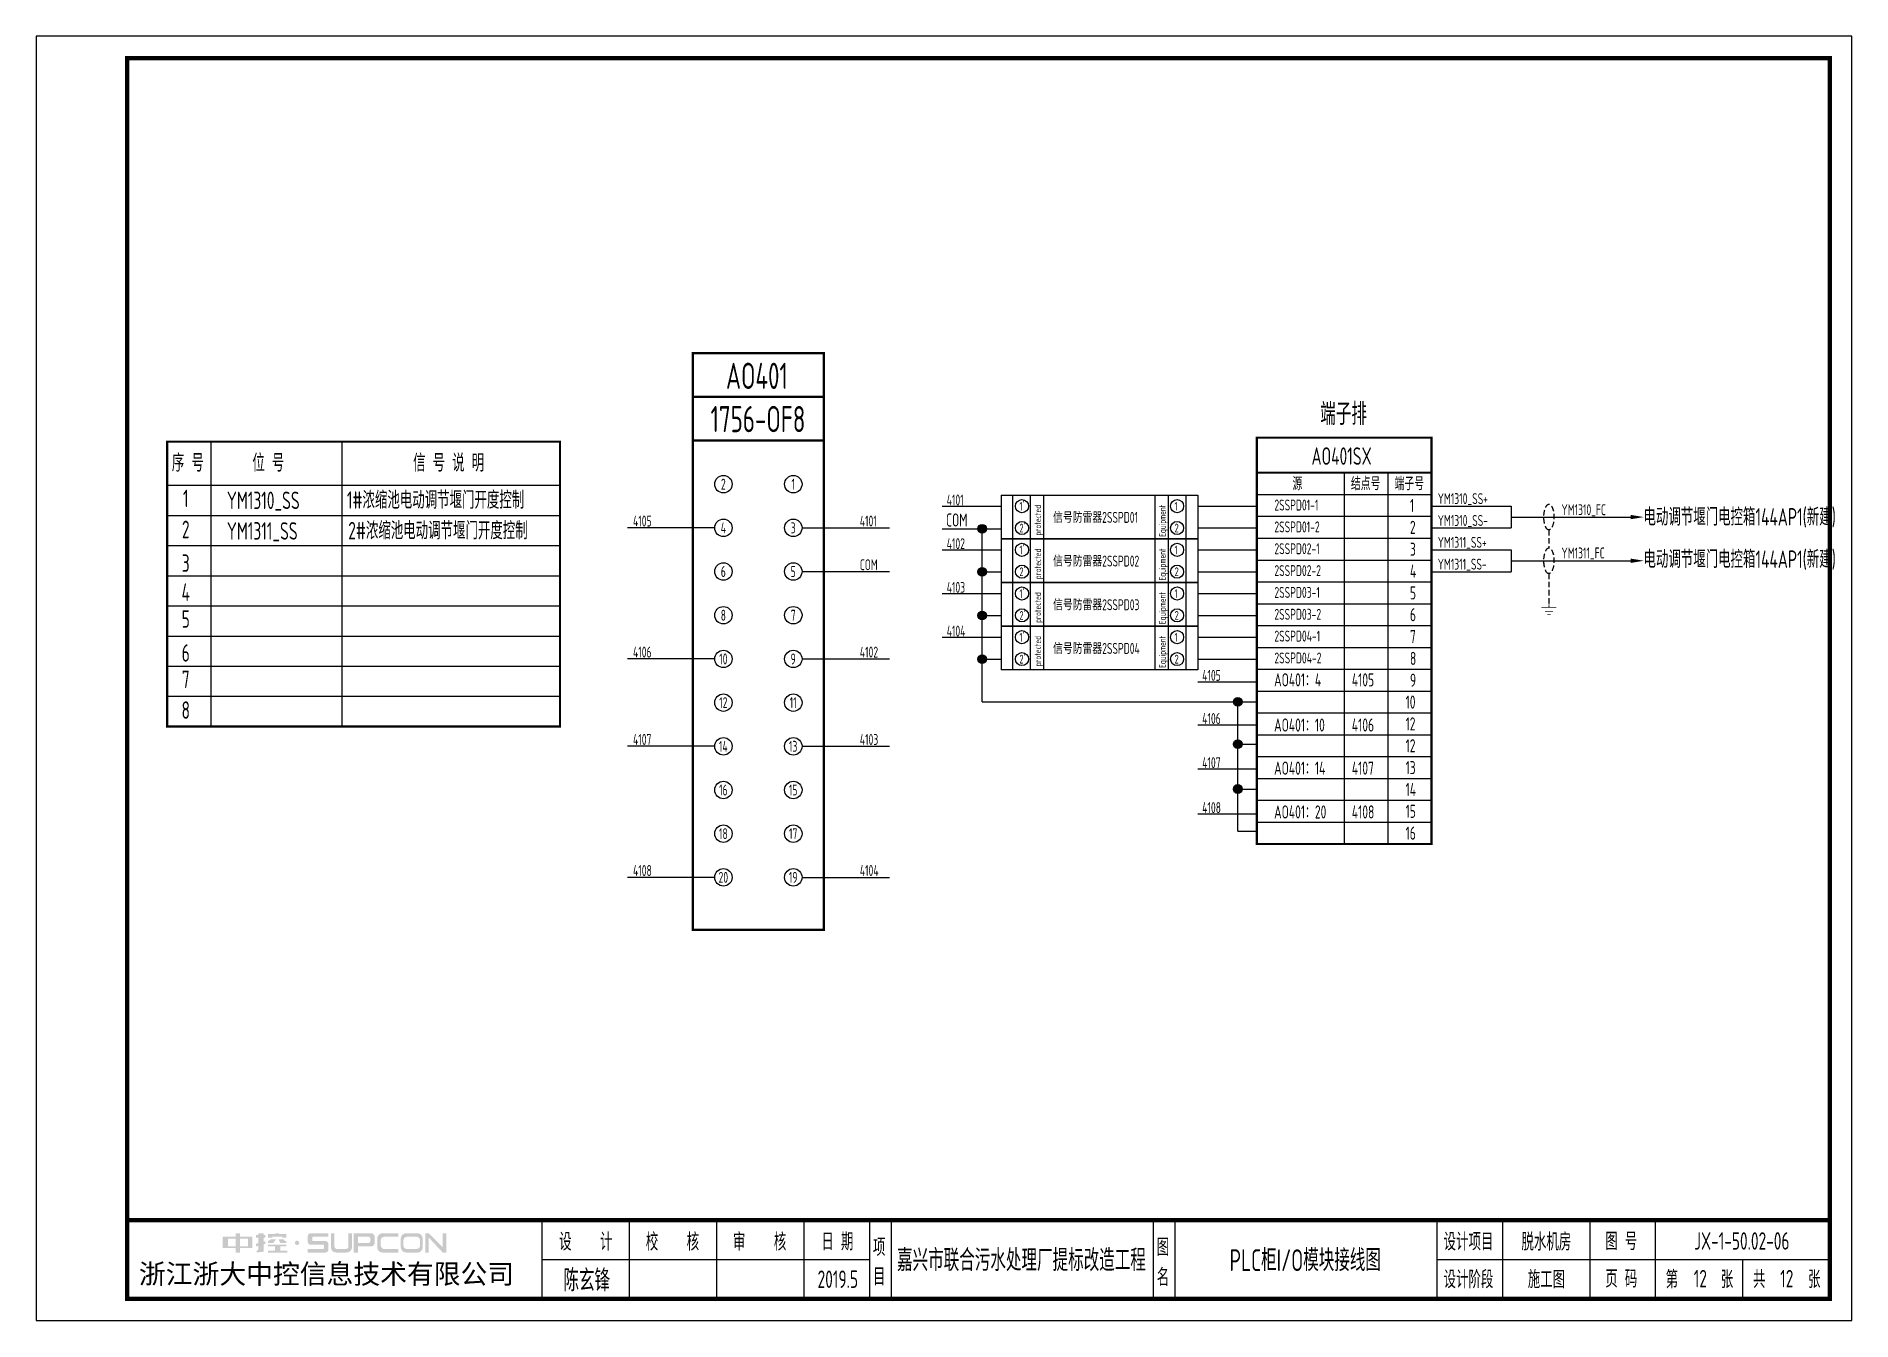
# Model space of a CAD drawing. Header units: millimetres. Extents: x 30557 to 235556, y -116603 to -73383.
# Drawn here: x 85978 to 90136, y -89821 to -86881 of the extents above; entities that cross this region are included whole.
import ezdxf
from ezdxf.enums import TextEntityAlignment as Align

# ---------------------------------------------------------------- set-up
doc = ezdxf.new("R2010")
doc.units = ezdxf.units.MM
doc.linetypes.add('DASHED2', pattern=[0.375, 0.25, -0.125])
doc.layers.add('1', color=3, linetype='Continuous')
doc.layers.add('符号层', color=3, linetype='Continuous')
doc.layers.add('_Drawing', color=7, linetype='Continuous', lineweight=25)
doc.styles.add('supcon', font='sceie.shx', dxfattribs={"width": 0.75, "height": 40, "bigfont": 'sceic.shx'})
doc.styles.add('Title', font='', dxfattribs={"height": 45})
doc.styles.get('Title').set_extended_font_data('SimHei')

msp = doc.modelspace()

# ---------------------------------------------------------------- texts
at = {"color": 3, "style": 'supcon', "width": 0.75}
for s, height, p in [('AO401', 60, (87628, -87658.1)), ('脱水机房', 40, (89436.2, -89638.4)), ('陈玄锋', 50, (87238.3, -89726)), ('2019.5', 40, (87813.3, -89726)), ('12', 40, (89788.8, -89724.6)), ('12', 40, (89986.8, -89724.6))]:
    msp.add_text(s, height=height, dxfattribs=at).set_placement(p, align=Align.MIDDLE)
at = {"color": 7, "style": 'supcon', "width": 0.75}
msp.add_text('1756-OF8', height=60, dxfattribs=at).set_placement((87630.4, -87757), align=Align.MIDDLE)
at = {"style": 'supcon', "width": 0.75}
for s, p in [('序 号', (86324.6, -87877.3)), ('位 号', (86508.9, -87877.3)), ('信 号 说 明', (86921.9, -87877.3)), ('1', (86319.8, -87958.8)), ('2', (86319.8, -88029.7)), ('3', (86319.8, -88106.8)), ('4', (86319.8, -88173.3)), ('5', (86319.8, -88234.8)), ('6', (86319.8, -88312.3)), ('7', (86319.8, -88372.8)), ('8', (86319.8, -88443.2))]:
    msp.add_text(s, height=40, dxfattribs=at).set_placement(p, align=Align.CENTER)
for s, p in [('2', (87551.1, -87906.1)), ('1', (87711.1, -87906.1)), ('4', (87551.1, -88006.1)), ('3', (87711.1, -88006.1)), ('6', (87551.1, -88106.1)), ('5', (87711.1, -88106.1)), ('8', (87551.1, -88206.1)), ('7', (87711.1, -88206.1)), ('10', (87551.1, -88306.1)), ('9', (87711.1, -88306.1)), ('12', (87551.1, -88406.1)), ('11', (87711.1, -88406.1)), ('14', (87551.1, -88506.1)), ('13', (87711.1, -88506.1)), ('16', (87551.1, -88606.1)), ('15', (87711.1, -88606.1)), ('18', (87551.1, -88706.1)), ('17', (87711.1, -88706.1)), ('20', (87551.1, -88806.1)), ('19', (87711.1, -88806.1))]:
    msp.add_text(s, height=25, dxfattribs=at).set_placement(p, align=Align.MIDDLE)
at = {"color": 7, "style": 'supcon', "width": 0.75}
for s, p in [('源', (88854.7, -87919.9)), ('结点号', (88988.5, -87919.9)), ('端子号', (89088.6, -87919.9)), ('1', (89123.7, -87969.9)), ('2', (89123.7, -88019.9)), ('3', (89123.7, -88069.9)), ('4', (89123.7, -88119.9)), ('5', (89123.7, -88169.9)), ('6', (89123.7, -88219.9)), ('7', (89123.7, -88269.9)), ('8', (89123.7, -88319.9)), ('9', (89123.7, -88369.9)), ('10', (89113.7, -88419.9)), ('12', (89113.7, -88469.9)), ('12', (89113.7, -88519.9)), ('13', (89113.7, -88569.9)), ('14', (89113.7, -88619.9)), ('15', (89113.7, -88669.9)), ('16', (89113.7, -88719.9))]:
    msp.add_text(s, height=30, dxfattribs=at).set_placement(p)
at = {"linetype": 'Continuous', "style": 'supcon', "width": 0.75}
for s, height, p in [('YM1310_SS', 40, (86414, -87963.1)), ('1#浓缩池电动调节堰门开度控制', 40, (86688.8, -87962.4)), ('YM1310_SS+', 25, (89187.3, -87951.7)), ('YM1310_SS-', 25, (89187.3, -88001.7)), ('YM1310_FC', 25, (89470.8, -87977.1)), ('电动调节堰门电控箱144AP1(新建)', 40, (89658.6, -88001)), ('YM1311_SS', 40, (86414, -88033.1)), ('2#浓缩池电动调节堰门开度控制', 40, (86692, -88032.4)), ('YM1311_SS+', 25, (89187.3, -88051.7)), ('YM1311_FC', 25, (89470.8, -88076.1)), ('电动调节堰门电控箱144AP1(新建)', 40, (89658.6, -88097.9)), ('YM1311_SS-', 25, (89187.3, -88101.7))]:
    msp.add_text(s, height=height, dxfattribs=at).set_placement(p)
at = {"color": 3, "style": 'supcon', "width": 0.75}
for s, p in [('AO401：4', (88812.6, -88369)), ('AO401：10', (88812.6, -88472.4)), ('AO401：14', (88812.6, -88571.1)), ('AO401：20', (88812.6, -88671.4))]:
    msp.add_text(s, height=30, dxfattribs=at).set_placement(p)
at = {"layer": '1', "color": 3, "style": 'supcon', "width": 0.75}
for s, height, p in [('4105', 25, (87344.2, -88003)), ('4101', 25, (87863.7, -88003)), ('COM', 30, (88061.2, -88003.1)), ('COM', 25, (87863.7, -88103)), ('4106', 25, (87344.2, -88303)), ('4102', 25, (87863.7, -88303)), ('4105', 30, (88990.6, -88369)), ('4107', 25, (87344.2, -88503)), ('4103', 25, (87863.7, -88503)), ('4106', 30, (88990.6, -88472.4)), ('4107', 30, (88990.6, -88571.1)), ('4108', 30, (88990.6, -88671.4)), ('4108', 25, (87344.2, -88803)), ('4104', 25, (87863.7, -88803))]:
    msp.add_text(s, height=height, dxfattribs=at).set_placement(p)
at = {"layer": '_Drawing', "color": 3, "style": 'supcon', "width": 0.75}
msp.add_text('AO401SX', height=40, dxfattribs=at).set_placement((88967.2, -87861.8), align=Align.CENTER)
for s, p in [('4101', (88062.7, -87954.8)), ('2SSPD01-1', (88813.2, -87966.4)), ('信号防雷器2SSPD01', (88306.3, -87994.6)), ('2SSPD01-2', (88813.2, -88016.4)), ('4102', (88062.7, -88054.8)), ('2SSPD02-1', (88813.2, -88066.4)), ('信号防雷器2SSPD02', (88306.3, -88094.6)), ('2SSPD02-2', (88813.2, -88116.4)), ('4103', (88062.7, -88154.8)), ('2SSPD03-1', (88813.2, -88166.4)), ('信号防雷器2SSPD03', (88306.3, -88194.6)), ('4104', (88062.7, -88254.8)), ('2SSPD03-2', (88813.2, -88216.4)), ('信号防雷器2SSPD04', (88306.3, -88294.6)), ('2SSPD04-1', (88813.2, -88266.4)), ('2SSPD04-2', (88813.2, -88316.4)), ('4105', (88647.9, -88356.3)), ('4106', (88647.9, -88455)), ('4107', (88647.9, -88556.1)), ('4108', (88647.9, -88659))]:
    msp.add_text(s, height=25, dxfattribs=at).set_placement(p)
for s, height, p in [('JX-1-50.02-06', 40, (89884, -89638.4)), ('嘉兴市联合污水处理厂提标改造工程', 50, (88233.9, -89679.9)), ('PLC柜I/O模块接线图', 50, (88883.9, -89679.9))]:
    msp.add_text(s, height=height, dxfattribs=at).set_placement(p, align=Align.MIDDLE)
at = {"layer": '符号层', "color": 4, "style": 'supcon', "width": 0.75}
msp.add_text('端子排', height=50, dxfattribs=at).set_placement((88918.3, -87770.4))

# ---------------------------------------------------------------- blocks, each defined once
blk = doc.blocks.new('中控·SUPCON')
at = {"linetype": 'Continuous'}
h = blk.add_hatch(color=2, dxfattribs=at)
h.dxf.hatch_style = 1
h.paths.add_polyline_path([(34, 33), (20, 33), (20, 37), (15, 37), (15, 36), (15, 33), (0, 33), (0, 20), (13, 20), (15, 20), (15, 15), (20, 15), (20, 20), (22, 20), (34, 20)])
h.paths.add_polyline_path([(20, 30), (20, 31), (29, 31), (29, 22), (20, 22)], flags=16)
h.paths.add_polyline_path([(15, 30), (15, 22), (6, 22), (6, 31), (15, 31)], flags=16)
h.paths.add_polyline_path([(47, 32), (49, 32), (49, 35), (47, 35), (47, 37), (41, 37), (41, 35), (38, 35), (38, 32), (41, 32), (41, 25.8), (38, 25), (38, 22), (41, 22.8), (41, 18.3), (39, 17), (39, 15), (47, 16), (47, 24.5), (49, 25), (49, 28), (47, 27.5)])
h.paths.add_polyline_path([(61, 30), (55, 30), (52, 28), (52, 26), (58, 26)])
h.paths.add_polyline_path([(73, 28), (71, 28), (70, 30), (64, 30), (66, 26), (73, 26)])
h.paths.add_polyline_path([(73, 36), (64.6, 36), (64.6, 37), (60.4, 37), (60.4, 36), (52, 36), (52, 32), (56.8, 32), (56.8, 33.1), (68.2, 33.1), (68.2, 32), (73, 32)])
h.paths.add_polyline_path([(66, 22), (73, 22), (73, 24), (52, 24), (52, 22), (60, 22), (60, 17), (52, 17), (52, 15), (74, 15), (74, 17), (66, 17)])
h.paths.add_polyline_path([(82.7, 26.1, 1), (87.6, 26.1, 1)])
h.paths.add_polyline_path([(118, 28), (103.5, 28, -0.414214), (102.5, 29), (102.5, 32, -0.414214), (103.5, 33), (121, 33), (121, 37), (100.5, 37, 0.414214), (97.5, 34), (97.5, 27, 0.414214), (100.5, 24), (115, 24, -0.414214), (116, 23), (116, 20, -0.414214), (115, 19), (97.5, 19), (97.5, 15), (118, 15, 0.414214), (121, 18), (121, 25, 0.414214)])
h.paths.add_polyline_path([(128, 37), (124, 37), (124, 36), (124, 21, 0.414214), (130, 15), (142, 15, 0.414214), (148, 21), (148, 37), (144, 37), (144, 22, -0.414214), (141, 19), (131, 19, -0.414214), (128, 22)])
h.paths.add_polyline_path([(174, 26), (174, 33, 0.414214), (170, 37), (150, 37), (150, 36), (150, 15), (155, 15), (155, 22), (170, 22, 0.414214)])
h.paths.add_polyline_path([(167, 26), (155, 26), (155, 33), (167, 33, -0.414214), (169, 31), (169, 28, -0.414214)], flags=16)
h.paths.add_polyline_path([(201, 19), (185, 19, -0.414214), (181, 23), (181, 29, -0.414214), (185, 33), (201, 33), (201, 37), (183, 37, 0.414214), (177, 31), (177, 21, 0.414214), (183, 15), (201, 15)])
h.paths.add_polyline_path([(229, 21), (229, 31, 0.414214), (223, 37), (210, 37, 0.414214), (204, 31), (204, 21, 0.414214), (210, 15), (223, 15, 0.414214)])
h.paths.add_polyline_path([(207, 23), (207, 29, -0.414214), (211, 33), (222, 33, -0.414214), (226, 29), (226, 23, -0.414214), (222, 19), (211, 19, -0.414214)], flags=16)
h.paths.add_polyline_path([(236, 32.1), (252, 15), (256, 15), (256, 37), (252, 37), (252, 21), (236, 37), (232, 37), (232, 36), (232, 15), (236, 15)])
h = blk.add_hatch(color=2, dxfattribs=at)
h.dxf.hatch_style = 1
h.paths.add_polyline_path([(34, 33), (20, 33), (20, 37), (15, 37), (15, 36), (15, 33), (0, 33), (0, 20), (13, 20), (15, 20), (15, 15), (20, 15), (20, 20), (22, 20), (34, 20)])
h.paths.add_polyline_path([(20, 30), (20, 31), (29, 31), (29, 22), (20, 22)], flags=16)
h.paths.add_polyline_path([(15, 30), (15, 22), (6, 22), (6, 31), (15, 31)], flags=16)
h.paths.add_polyline_path([(47, 32), (49, 32), (49, 35), (47, 35), (47, 37), (41, 37), (41, 35), (38, 35), (38, 32), (41, 32), (41, 25.8), (38, 25), (38, 22), (41, 22.8), (41, 18.3), (39, 17), (39, 15), (47, 16), (47, 24.5), (49, 25), (49, 28), (47, 27.5)])
h.paths.add_polyline_path([(61, 30), (55, 30), (52, 28), (52, 26), (58, 26)])
h.paths.add_polyline_path([(73, 28), (71, 28), (70, 30), (64, 30), (66, 26), (73, 26)])
h.paths.add_polyline_path([(73, 36), (64.6, 36), (64.6, 37), (60.4, 37), (60.4, 36), (52, 36), (52, 32), (56.8, 32), (56.8, 33.1), (68.2, 33.1), (68.2, 32), (73, 32)])
h.paths.add_polyline_path([(66, 22), (73, 22), (73, 24), (52, 24), (52, 22), (60, 22), (60, 17), (52, 17), (52, 15), (74, 15), (74, 17), (66, 17)])
h.paths.add_polyline_path([(82.7, 26.1, 1), (87.6, 26.1, 1)])
h.paths.add_polyline_path([(118, 28), (103.5, 28, -0.414214), (102.5, 29), (102.5, 32, -0.414214), (103.5, 33), (121, 33), (121, 37), (100.5, 37, 0.414214), (97.5, 34), (97.5, 27, 0.414214), (100.5, 24), (115, 24, -0.414214), (116, 23), (116, 20, -0.414214), (115, 19), (97.5, 19), (97.5, 15), (118, 15, 0.414214), (121, 18), (121, 25, 0.414214)])
h.paths.add_polyline_path([(128, 37), (124, 37), (124, 36), (124, 21, 0.414214), (130, 15), (142, 15, 0.414214), (148, 21), (148, 37), (144, 37), (144, 22, -0.414214), (141, 19), (131, 19, -0.414214), (128, 22)])
h.paths.add_polyline_path([(174, 26), (174, 33, 0.414214), (170, 37), (150, 37), (150, 36), (150, 15), (155, 15), (155, 22), (170, 22, 0.414214)])
h.paths.add_polyline_path([(167, 26), (155, 26), (155, 33), (167, 33, -0.414214), (169, 31), (169, 28, -0.414214)], flags=16)
h.paths.add_polyline_path([(201, 19), (185, 19, -0.414214), (181, 23), (181, 29, -0.414214), (185, 33), (201, 33), (201, 37), (183, 37, 0.414214), (177, 31), (177, 21, 0.414214), (183, 15), (201, 15)])
h.paths.add_polyline_path([(229, 21), (229, 31, 0.414214), (223, 37), (210, 37, 0.414214), (204, 31), (204, 21, 0.414214), (210, 15), (223, 15, 0.414214)])
h.paths.add_polyline_path([(207, 23), (207, 29, -0.414214), (211, 33), (222, 33, -0.414214), (226, 29), (226, 23, -0.414214), (222, 19), (211, 19, -0.414214)], flags=16)
h.paths.add_polyline_path([(236, 32.1), (252, 15), (256, 15), (256, 37), (252, 37), (252, 21), (236, 37), (232, 37), (232, 36), (232, 15), (236, 15)])
h = blk.add_hatch(color=2, dxfattribs=at)
h.dxf.hatch_style = 1
h.paths.add_polyline_path([(34, 33), (20, 33), (20, 37), (15, 37), (15, 36), (15, 33), (0, 33), (0, 20), (13, 20), (15, 20), (15, 15), (20, 15), (20, 20), (22, 20), (34, 20)])
h.paths.add_polyline_path([(20, 30), (20, 31), (29, 31), (29, 22), (20, 22)], flags=16)
h.paths.add_polyline_path([(15, 30), (15, 22), (6, 22), (6, 31), (15, 31)], flags=16)
h.paths.add_polyline_path([(47, 32), (49, 32), (49, 35), (47, 35), (47, 37), (41, 37), (41, 35), (38, 35), (38, 32), (41, 32), (41, 25.8), (38, 25), (38, 22), (41, 22.8), (41, 18.3), (39, 17), (39, 15), (47, 16), (47, 24.5), (49, 25), (49, 28), (47, 27.5)])
h.paths.add_polyline_path([(61, 30), (55, 30), (52, 28), (52, 26), (58, 26)])
h.paths.add_polyline_path([(73, 28), (71, 28), (70, 30), (64, 30), (66, 26), (73, 26)])
h.paths.add_polyline_path([(73, 36), (64.6, 36), (64.6, 37), (60.4, 37), (60.4, 36), (52, 36), (52, 32), (56.8, 32), (56.8, 33.1), (68.2, 33.1), (68.2, 32), (73, 32)])
h.paths.add_polyline_path([(66, 22), (73, 22), (73, 24), (52, 24), (52, 22), (60, 22), (60, 17), (52, 17), (52, 15), (74, 15), (74, 17), (66, 17)])
h.paths.add_polyline_path([(82.7, 26.1, 1), (87.6, 26.1, 1)])
h.paths.add_polyline_path([(118, 28), (103.5, 28, -0.414214), (102.5, 29), (102.5, 32, -0.414214), (103.5, 33), (121, 33), (121, 37), (100.5, 37, 0.414214), (97.5, 34), (97.5, 27, 0.414214), (100.5, 24), (115, 24, -0.414214), (116, 23), (116, 20, -0.414214), (115, 19), (97.5, 19), (97.5, 15), (118, 15, 0.414214), (121, 18), (121, 25, 0.414214)])
h.paths.add_polyline_path([(128, 37), (124, 37), (124, 36), (124, 21, 0.414214), (130, 15), (142, 15, 0.414214), (148, 21), (148, 37), (144, 37), (144, 22, -0.414214), (141, 19), (131, 19, -0.414214), (128, 22)])
h.paths.add_polyline_path([(174, 26), (174, 33, 0.414214), (170, 37), (150, 37), (150, 36), (150, 15), (155, 15), (155, 22), (170, 22, 0.414214)])
h.paths.add_polyline_path([(167, 26), (155, 26), (155, 33), (167, 33, -0.414214), (169, 31), (169, 28, -0.414214)], flags=16)
h.paths.add_polyline_path([(201, 19), (185, 19, -0.414214), (181, 23), (181, 29, -0.414214), (185, 33), (201, 33), (201, 37), (183, 37, 0.414214), (177, 31), (177, 21, 0.414214), (183, 15), (201, 15)])
h.paths.add_polyline_path([(229, 21), (229, 31, 0.414214), (223, 37), (210, 37, 0.414214), (204, 31), (204, 21, 0.414214), (210, 15), (223, 15, 0.414214)])
h.paths.add_polyline_path([(207, 23), (207, 29, -0.414214), (211, 33), (222, 33, -0.414214), (226, 29), (226, 23, -0.414214), (222, 19), (211, 19, -0.414214)], flags=16)
h.paths.add_polyline_path([(236, 32.1), (252, 15), (256, 15), (256, 37), (252, 37), (252, 21), (236, 37), (232, 37), (232, 36), (232, 15), (236, 15)])
h = blk.add_hatch(color=2, dxfattribs=at)
h.dxf.hatch_style = 1
h.paths.add_polyline_path([(34, 33), (20, 33), (20, 37), (15, 37), (15, 36), (15, 33), (0, 33), (0, 20), (13, 20), (15, 20), (15, 15), (20, 15), (20, 20), (22, 20), (34, 20)])
h.paths.add_polyline_path([(20, 30), (20, 31), (29, 31), (29, 22), (20, 22)], flags=16)
h.paths.add_polyline_path([(15, 30), (15, 22), (6, 22), (6, 31), (15, 31)], flags=16)
h.paths.add_polyline_path([(47, 32), (49, 32), (49, 35), (47, 35), (47, 37), (41, 37), (41, 35), (38, 35), (38, 32), (41, 32), (41, 25.8), (38, 25), (38, 22), (41, 22.8), (41, 18.3), (39, 17), (39, 15), (47, 16), (47, 24.5), (49, 25), (49, 28), (47, 27.5)])
h.paths.add_polyline_path([(61, 30), (55, 30), (52, 28), (52, 26), (58, 26)])
h.paths.add_polyline_path([(73, 28), (71, 28), (70, 30), (64, 30), (66, 26), (73, 26)])
h.paths.add_polyline_path([(73, 36), (64.6, 36), (64.6, 37), (60.4, 37), (60.4, 36), (52, 36), (52, 32), (56.8, 32), (56.8, 33.1), (68.2, 33.1), (68.2, 32), (73, 32)])
h.paths.add_polyline_path([(66, 22), (73, 22), (73, 24), (52, 24), (52, 22), (60, 22), (60, 17), (52, 17), (52, 15), (74, 15), (74, 17), (66, 17)])
h.paths.add_polyline_path([(82.7, 26.1, 1), (87.6, 26.1, 1)])
h.paths.add_polyline_path([(118, 28), (103.5, 28, -0.414214), (102.5, 29), (102.5, 32, -0.414214), (103.5, 33), (121, 33), (121, 37), (100.5, 37, 0.414214), (97.5, 34), (97.5, 27, 0.414214), (100.5, 24), (115, 24, -0.414214), (116, 23), (116, 20, -0.414214), (115, 19), (97.5, 19), (97.5, 15), (118, 15, 0.414214), (121, 18), (121, 25, 0.414214)])
h.paths.add_polyline_path([(128, 37), (124, 37), (124, 36), (124, 21, 0.414214), (130, 15), (142, 15, 0.414214), (148, 21), (148, 37), (144, 37), (144, 22, -0.414214), (141, 19), (131, 19, -0.414214), (128, 22)])
h.paths.add_polyline_path([(174, 26), (174, 33, 0.414214), (170, 37), (150, 37), (150, 36), (150, 15), (155, 15), (155, 22), (170, 22, 0.414214)])
h.paths.add_polyline_path([(167, 26), (155, 26), (155, 33), (167, 33, -0.414214), (169, 31), (169, 28, -0.414214)], flags=16)
h.paths.add_polyline_path([(201, 19), (185, 19, -0.414214), (181, 23), (181, 29, -0.414214), (185, 33), (201, 33), (201, 37), (183, 37, 0.414214), (177, 31), (177, 21, 0.414214), (183, 15), (201, 15)])
h.paths.add_polyline_path([(229, 21), (229, 31, 0.414214), (223, 37), (210, 37, 0.414214), (204, 31), (204, 21, 0.414214), (210, 15), (223, 15, 0.414214)])
h.paths.add_polyline_path([(207, 23), (207, 29, -0.414214), (211, 33), (222, 33, -0.414214), (226, 29), (226, 23, -0.414214), (222, 19), (211, 19, -0.414214)], flags=16)
h.paths.add_polyline_path([(236, 32.1), (252, 15), (256, 15), (256, 37), (252, 37), (252, 21), (236, 37), (232, 37), (232, 36), (232, 15), (236, 15)])
h = blk.add_hatch(color=2, dxfattribs=at)
h.dxf.hatch_style = 1
h.paths.add_polyline_path([(34, 33), (20, 33), (20, 37), (15, 37), (15, 36), (15, 33), (0, 33), (0, 20), (13, 20), (15, 20), (15, 15), (20, 15), (20, 20), (22, 20), (34, 20)])
h.paths.add_polyline_path([(20, 30), (20, 31), (29, 31), (29, 22), (20, 22)], flags=16)
h.paths.add_polyline_path([(15, 30), (15, 22), (6, 22), (6, 31), (15, 31)], flags=16)
h.paths.add_polyline_path([(47, 32), (49, 32), (49, 35), (47, 35), (47, 37), (41, 37), (41, 35), (38, 35), (38, 32), (41, 32), (41, 25.8), (38, 25), (38, 22), (41, 22.8), (41, 18.3), (39, 17), (39, 15), (47, 16), (47, 24.5), (49, 25), (49, 28), (47, 27.5)])
h.paths.add_polyline_path([(61, 30), (55, 30), (52, 28), (52, 26), (58, 26)])
h.paths.add_polyline_path([(73, 28), (71, 28), (70, 30), (64, 30), (66, 26), (73, 26)])
h.paths.add_polyline_path([(73, 36), (64.6, 36), (64.6, 37), (60.4, 37), (60.4, 36), (52, 36), (52, 32), (56.8, 32), (56.8, 33.1), (68.2, 33.1), (68.2, 32), (73, 32)])
h.paths.add_polyline_path([(66, 22), (73, 22), (73, 24), (52, 24), (52, 22), (60, 22), (60, 17), (52, 17), (52, 15), (74, 15), (74, 17), (66, 17)])
h.paths.add_polyline_path([(82.7, 26.1, 1), (87.6, 26.1, 1)])
h.paths.add_polyline_path([(118, 28), (103.5, 28, -0.414214), (102.5, 29), (102.5, 32, -0.414214), (103.5, 33), (121, 33), (121, 37), (100.5, 37, 0.414214), (97.5, 34), (97.5, 27, 0.414214), (100.5, 24), (115, 24, -0.414214), (116, 23), (116, 20, -0.414214), (115, 19), (97.5, 19), (97.5, 15), (118, 15, 0.414214), (121, 18), (121, 25, 0.414214)])
h.paths.add_polyline_path([(128, 37), (124, 37), (124, 36), (124, 21, 0.414214), (130, 15), (142, 15, 0.414214), (148, 21), (148, 37), (144, 37), (144, 22, -0.414214), (141, 19), (131, 19, -0.414214), (128, 22)])
h.paths.add_polyline_path([(174, 26), (174, 33, 0.414214), (170, 37), (150, 37), (150, 36), (150, 15), (155, 15), (155, 22), (170, 22, 0.414214)])
h.paths.add_polyline_path([(167, 26), (155, 26), (155, 33), (167, 33, -0.414214), (169, 31), (169, 28, -0.414214)], flags=16)
h.paths.add_polyline_path([(201, 19), (185, 19, -0.414214), (181, 23), (181, 29, -0.414214), (185, 33), (201, 33), (201, 37), (183, 37, 0.414214), (177, 31), (177, 21, 0.414214), (183, 15), (201, 15)])
h.paths.add_polyline_path([(229, 21), (229, 31, 0.414214), (223, 37), (210, 37, 0.414214), (204, 31), (204, 21, 0.414214), (210, 15), (223, 15, 0.414214)])
h.paths.add_polyline_path([(207, 23), (207, 29, -0.414214), (211, 33), (222, 33, -0.414214), (226, 29), (226, 23, -0.414214), (222, 19), (211, 19, -0.414214)], flags=16)
h.paths.add_polyline_path([(236, 32.1), (252, 15), (256, 15), (256, 37), (252, 37), (252, 21), (236, 37), (232, 37), (232, 36), (232, 15), (236, 15)])
h = blk.add_hatch(color=2, dxfattribs=at)
h.dxf.hatch_style = 1
h.paths.add_polyline_path([(34, 33), (20, 33), (20, 37), (15, 37), (15, 36), (15, 33), (0, 33), (0, 20), (13, 20), (15, 20), (15, 15), (20, 15), (20, 20), (22, 20), (34, 20)])
h.paths.add_polyline_path([(20, 30), (20, 31), (29, 31), (29, 22), (20, 22)], flags=16)
h.paths.add_polyline_path([(15, 30), (15, 22), (6, 22), (6, 31), (15, 31)], flags=16)
h.paths.add_polyline_path([(47, 32), (49, 32), (49, 35), (47, 35), (47, 37), (41, 37), (41, 35), (38, 35), (38, 32), (41, 32), (41, 25.8), (38, 25), (38, 22), (41, 22.8), (41, 18.3), (39, 17), (39, 15), (47, 16), (47, 24.5), (49, 25), (49, 28), (47, 27.5)])
h.paths.add_polyline_path([(61, 30), (55, 30), (52, 28), (52, 26), (58, 26)])
h.paths.add_polyline_path([(73, 28), (71, 28), (70, 30), (64, 30), (66, 26), (73, 26)])
h.paths.add_polyline_path([(73, 36), (64.6, 36), (64.6, 37), (60.4, 37), (60.4, 36), (52, 36), (52, 32), (56.8, 32), (56.8, 33.1), (68.2, 33.1), (68.2, 32), (73, 32)])
h.paths.add_polyline_path([(66, 22), (73, 22), (73, 24), (52, 24), (52, 22), (60, 22), (60, 17), (52, 17), (52, 15), (74, 15), (74, 17), (66, 17)])
h.paths.add_polyline_path([(82.7, 26.1, 1), (87.6, 26.1, 1)])
h.paths.add_polyline_path([(118, 28), (103.5, 28, -0.414214), (102.5, 29), (102.5, 32, -0.414214), (103.5, 33), (121, 33), (121, 37), (100.5, 37, 0.414214), (97.5, 34), (97.5, 27, 0.414214), (100.5, 24), (115, 24, -0.414214), (116, 23), (116, 20, -0.414214), (115, 19), (97.5, 19), (97.5, 15), (118, 15, 0.414214), (121, 18), (121, 25, 0.414214)])
h.paths.add_polyline_path([(128, 37), (124, 37), (124, 36), (124, 21, 0.414214), (130, 15), (142, 15, 0.414214), (148, 21), (148, 37), (144, 37), (144, 22, -0.414214), (141, 19), (131, 19, -0.414214), (128, 22)])
h.paths.add_polyline_path([(174, 26), (174, 33, 0.414214), (170, 37), (150, 37), (150, 36), (150, 15), (155, 15), (155, 22), (170, 22, 0.414214)])
h.paths.add_polyline_path([(167, 26), (155, 26), (155, 33), (167, 33, -0.414214), (169, 31), (169, 28, -0.414214)], flags=16)
h.paths.add_polyline_path([(201, 19), (185, 19, -0.414214), (181, 23), (181, 29, -0.414214), (185, 33), (201, 33), (201, 37), (183, 37, 0.414214), (177, 31), (177, 21, 0.414214), (183, 15), (201, 15)])
h.paths.add_polyline_path([(229, 21), (229, 31, 0.414214), (223, 37), (210, 37, 0.414214), (204, 31), (204, 21, 0.414214), (210, 15), (223, 15, 0.414214)])
h.paths.add_polyline_path([(207, 23), (207, 29, -0.414214), (211, 33), (222, 33, -0.414214), (226, 29), (226, 23, -0.414214), (222, 19), (211, 19, -0.414214)], flags=16)
h.paths.add_polyline_path([(236, 32.1), (252, 15), (256, 15), (256, 37), (252, 37), (252, 21), (236, 37), (232, 37), (232, 36), (232, 15), (236, 15)])
blk = doc.blocks.new('supcon图框')
at = {"linetype": 'Continuous'}
for p, q in [((6145.7, 4361.7), (1987.7, 4361.7)), ((1987.7, 4361.7), (1987.7, 1421.7)), ((6145.7, 1421.7), (6145.7, 4361.7)), ((1987.7, 1421.7), (6145.7, 1421.7))]:
    blk.add_line(p, q, dxfattribs=at)
for p, q in [((3145.7, 1651.7), (3145.7, 1471.7)), ((3345.7, 1651.7), (3345.7, 1471.7)), ((3545.7, 1651.7), (3545.7, 1471.7)), ((3745.7, 1651.7), (3745.7, 1471.7)), ((3895.7, 1651.7), (3895.7, 1471.7)), ((3945.7, 1651.7), (3945.7, 1471.7)), ((4545.7, 1651.7), (4545.7, 1471.7)), ((4595.7, 1651.7), (4595.7, 1471.7)), ((5195.7, 1651.7), (5195.7, 1471.7)), ((5345.7, 1651.7), (5345.7, 1471.7)), ((5545.7, 1651.7), (5545.7, 1471.7)), ((5695.7, 1651.7), (5695.7, 1471.7)), ((3145.7, 1561.7), (3895.7, 1561.7)), ((5195.7, 1561.7), (6095.7, 1561.7)), ((5895.7, 1561.7), (5895.7, 1471.7))]:
    blk.add_line(p, q)
at = {"linetype": 'Continuous', "const_width": 10}
blk.add_lwpolyline([(2195.7, 4311.7), (6095.7, 4311.7), (6095.7, 1471.7), (2195.7, 1471.7)], close=True, dxfattribs=at)
blk.add_lwpolyline([(2195.7, 1651.7), (6095.7, 1651.7)], dxfattribs=at)
at = {"linetype": 'Continuous', "xscale": 2, "yscale": 2, "zscale": 2}
blk.add_blockref('中控·SUPCON', (2414.6, 1547.7), dxfattribs=at)
at = {"style": 'supcon', "width": 0.75}
for s, p in [('设    计', (3246.2, 1604.2)), ('校    核', (3444.8, 1604.2)), ('审    核', (3644.5, 1604.2)), ('日 期', (3822.5, 1604.2)), ('设计项目', (5268, 1604.2)), ('图 号', (5618, 1604.2)), ('项', (3918.2, 1590.7)), ('图', (4568.2, 1590.7)), ('目', (3918.2, 1522.9)), ('名', (4568.2, 1522.9)), ('设计阶段', (5268, 1518.1)), ('施工图', (5446.5, 1518.1)), ('页 码', (5618, 1518.1)), ('第      张', (5797, 1518.1)), ('共      张', (5997, 1518.1))]:
    blk.add_text(s, height=40, dxfattribs=at).set_placement(p, align=Align.MIDDLE)
at = {"style": 'Title'}
blk.add_text('浙江浙大中控信息技术有限公司', height=45, dxfattribs=at).set_placement((2222.8, 1506.2))
blk = doc.blocks.new('信号防雷接线')
at = {"linetype": 'Continuous'}
for p, q in [((19158.5, -5001.2), (19608.5, -5001.2)), ((19158.5, -5001.2), (19158.5, -5101.2)), ((19184.9, -5101.2), (19184.9, -5001.2)), ((19225.7, -5101.2), (19225.7, -5001.2)), ((19256.2, -5101.2), (19256.2, -5001.2)), ((19510.9, -5101.2), (19510.9, -5001.2)), ((19541.4, -5101.2), (19541.4, -5001.2)), ((19582.2, -5101.2), (19582.2, -5001.2)), ((19608.5, -5001.2), (19608.5, -5101.2)), ((19608.5, -5101.2), (19158.5, -5101.2))]:
    blk.add_line(p, q, dxfattribs=at)
for centre in [(19205.9, -5026.2), (19561.2, -5026.2), (19205.9, -5076.2), (19561.2, -5076.2)]:
    blk.add_circle(centre, 15, dxfattribs=at)
at = {"layer": '1', "color": 7, "style": 'supcon', "width": 0.75}
for s, p in [("1'", (19200.1, -5036.4)), ('1', (19555.4, -5036.4)), ("2'", (19200.1, -5086.4)), ('2', (19555.4, -5086.4))]:
    blk.add_text(s, height=20, dxfattribs=at).set_placement(p)
for s, p in [('protected', (19249.8, -5093.5)), ('Equipment', (19535, -5096.4))]:
    blk.add_text(s, height=15, rotation=90, dxfattribs=at).set_placement(p)

# ---------------------------------------------------------------- hatches: boundary and pattern name
at = {"linetype": 'Continuous'}
for points in [[(88154, -88008.1, 1), (88134, -88008.1, 1)], [(88154, -88106.6, 1), (88134, -88106.6, 1)], [(88154, -88206.6, 1), (88134, -88206.6, 1)], [(88154, -88306.6, 1), (88134, -88306.6, 1)], [(88739.2, -88404.2, 1), (88719.2, -88404.2, 1)], [(88739.2, -88501.4, 1), (88719.2, -88501.4, 1)], [(88739.2, -88603.9, 1), (88719.2, -88603.9, 1)]]:
    msp.add_hatch(color=256, dxfattribs=at).paths.add_polyline_path(points)

# ---------------------------------------------------------------- linework, layer by layer
at = {"lineweight": -3}
for p, q in [((86377.1, -87808.7), (86377.1, -88184.7)), ((86677.1, -87808.7), (86677.1, -88184.7)), ((88972.9, -87879.7), (88972.9, -88729.7)), ((89072.9, -87879.7), (89072.9, -88729.7)), ((86277.1, -87908.7), (87177.1, -87908.7)), ((88772.9, -87929.7), (89172.9, -87929.7)), ((86277.1, -87977.7), (87177.1, -87977.7)), ((88772.9, -87979.7), (89172.9, -87979.7)), ((86277.1, -88046.7), (87177.1, -88046.7)), ((88772.9, -88029.7), (89172.9, -88029.7)), ((88772.9, -88079.7), (89172.9, -88079.7)), ((86277.1, -88115.7), (87177.1, -88115.7)), ((88772.9, -88129.7), (89172.9, -88129.7)), ((86277.1, -88184.7), (87177.1, -88184.7)), ((86377.1, -88184.7), (86377.1, -88460.7)), ((86677.1, -88184.7), (86677.1, -88460.7)), ((88772.9, -88179.7), (89172.9, -88179.7)), ((88772.9, -88229.7), (89172.9, -88229.7)), ((86277.1, -88253.7), (87177.1, -88253.7)), ((88772.9, -88279.7), (89172.9, -88279.7)), ((86277.1, -88322.7), (87177.1, -88322.7)), ((88772.9, -88329.7), (89172.9, -88329.7)), ((86277.1, -88391.7), (87177.1, -88391.7)), ((88772.9, -88379.7), (89172.9, -88379.7)), ((88772.9, -88429.7), (89172.9, -88429.7)), ((86277.1, -88460.7), (87177.1, -88460.7)), ((86277.1, -88460.7), (87177.1, -88460.7)), ((88772.9, -88479.7), (89172.9, -88479.7)), ((88772.9, -88529.7), (89172.9, -88529.7)), ((88772.9, -88579.7), (89172.9, -88579.7)), ((88772.9, -88629.7), (89172.9, -88629.7)), ((88772.9, -88679.7), (89172.9, -88679.7)), ((88772.9, -88729.7), (89172.9, -88729.7))]:
    msp.add_line(p, q, dxfattribs=at)
for p, q in [((89172.9, -87956.4), (89355.4, -87956.4)), ((89355.4, -87956.4), (89355.4, -88006.4)), ((89355.4, -87981.4), (89628.9, -87981.4)), ((88144, -88404.2), (88144, -88008.1)), ((89172.9, -88006.4), (89355.4, -88006.4)), ((89172.9, -88056.4), (89355.4, -88056.4)), ((89355.4, -88056.4), (89355.4, -88106.4)), ((89172.9, -88106.4), (89355.4, -88106.4)), ((89355.4, -88081.4), (89628.9, -88081.4)), ((88729.2, -88700.6), (88729.2, -88404.2))]:
    msp.add_line(p, q)
at = {"linetype": 'Continuous'}
for p, q in [((87531.3, -88006.1), (87331.3, -88006.1)), ((87731.3, -88006.1), (87931.3, -88006.1)), ((87731.3, -88106.1), (87931.3, -88106.1)), ((87531.3, -88306.1), (87331.3, -88306.1)), ((87731.3, -88306.1), (87931.3, -88306.1)), ((87531.3, -88506.1), (87331.3, -88506.1)), ((87731.3, -88506.1), (87931.3, -88506.1)), ((87531.3, -88806.1), (87331.3, -88806.1)), ((87731.3, -88806.1), (87931.3, -88806.1))]:
    msp.add_line(p, q, dxfattribs=at)
at = {"color": 0, "linetype": 'DASHED2', "ltscale": 50}
for p, q in [((89442, -88010.8), (89442, -88052.1)), ((89442, -88110.8), (89442, -88187.2))]:
    msp.add_line(p, q, dxfattribs=at)
at = {"linetype": 'Continuous', "const_width": 5}
msp.add_lwpolyline([(87481.3, -87606.1), (87781.3, -87606.1), (87781.3, -88926.1), (87481.3, -88926.1)], close=True, dxfattribs=at)
for points in [[(87481.3, -87706.1), (87781.3, -87706.1)], [(87481.3, -87806.1), (87781.3, -87806.1)]]:
    msp.add_lwpolyline(points, dxfattribs=at)
at = {"lineweight": -3, "const_width": 5}
for points in [[(86277.1, -87808.7), (86277.1, -88460.7), (87177.1, -88460.7), (87177.1, -87808.7)], [(88772.9, -87799.7), (88772.9, -88729.7), (89172.9, -88729.7), (89172.9, -87799.7)]]:
    msp.add_lwpolyline(points, close=True, dxfattribs=at)
msp.add_lwpolyline([(88772.9, -87879.7), (89172.9, -87879.7)], dxfattribs=at)
for points in [[(89659.7, -87981.4, 0, 10, 0), (89628.9, -87981.4, 10, 10, 0)], [(89659.7, -88081.4, 0, 10, 0), (89628.9, -88081.4, 10, 10, 0)]]:
    msp.add_lwpolyline(points, format="xyseb")
at = {"lineweight": -3}
for centre in [(87551.3, -87906.1), (87711.3, -87906.1), (87551.3, -88006.1), (87711.3, -88006.1), (87551.3, -88106.1), (87711.3, -88106.1), (87551.3, -88206.1), (87711.3, -88206.1), (87551.3, -88306.1), (87711.3, -88306.1), (87551.3, -88406.1), (87711.3, -88406.1), (87551.3, -88506.1), (87711.3, -88506.1), (87551.3, -88606.1), (87711.3, -88606.1), (87551.3, -88706.1), (87711.3, -88706.1), (87551.3, -88806.1), (87711.3, -88806.1)]:
    msp.add_circle(centre, 20, dxfattribs=at)
at = {"linetype": 'Continuous'}
for centre in [(88144, -88008.1), (88144, -88106.6), (88144, -88206.6), (88144, -88306.6), (88729.2, -88404.2), (88729.2, -88501.4), (88729.2, -88603.9)]:
    msp.add_circle(centre, 10, dxfattribs=at)
at = {"color": 0, "linetype": 'DASHED2', "ltscale": 50}
for centre in [(89442, -87981.4), (89442, -88081.4)]:
    msp.add_ellipse(centre, major_axis=(0, -29.4), ratio=0.394838, dxfattribs=at)
at = {"layer": '1', "color": 0, "const_width": 1.62}
for points in [[(89424.9, -88187.7), (89459, -88187.7)], [(89442, -88166.6), (89442, -88187.7)], [(89433, -88197.1), (89451.4, -88197.1)], [(89438.7, -88204.2), (89445.8, -88204.2)]]:
    msp.add_lwpolyline(points, dxfattribs=at)
at = {"layer": '_Drawing', "linetype": 'Continuous'}
for p, q in [((88052.5, -87956.6), (88187.7, -87956.6)), ((88637.7, -87956.4), (88772.9, -87956.4)), ((88052.5, -88008.1), (88187.7, -88008.1)), ((88637.7, -88006.4), (88772.9, -88006.4)), ((88052.5, -88056.6), (88187.7, -88056.6)), ((88637.7, -88056.4), (88772.9, -88056.4)), ((88144, -88106.6), (88187.7, -88106.6)), ((88637.7, -88106.4), (88772.9, -88106.4)), ((88052.5, -88156.6), (88187.7, -88156.6)), ((88637.7, -88156.4), (88772.9, -88156.4)), ((88144, -88206.6), (88187.7, -88206.6)), ((88637.7, -88206.4), (88772.9, -88206.4)), ((88052.5, -88256.6), (88187.7, -88256.6)), ((88637.7, -88256.4), (88772.9, -88256.4)), ((88144, -88306.6), (88187.7, -88306.6)), ((88637.7, -88306.4), (88772.9, -88306.4)), ((88637.7, -88358.2), (88772.9, -88358.2)), ((88144, -88404.2), (88772.9, -88404.2)), ((88637.7, -88456.9), (88772.9, -88456.9)), ((88729.2, -88501.4), (88772.9, -88501.4)), ((88637.7, -88557.9), (88772.9, -88557.9)), ((88729.2, -88603.9), (88772.9, -88603.9)), ((88637.7, -88660.8), (88772.9, -88660.8)), ((88729.2, -88700.6), (88772.9, -88700.6))]:
    msp.add_line(p, q, dxfattribs=at)

# ---------------------------------------------------------------- block references
msp.add_blockref('supcon图框', (83989.8, -91242.6))
for p in [(69029.2, -82930.2), (69029.2, -83030.2), (69029.2, -83130.2), (69029.2, -83230.2)]:
    msp.add_blockref('信号防雷接线', p, dxfattribs=at)

msp.set_redraw_order([(e.dxf.handle, doc.entitydb.next_handle()) for e in msp.query("TEXT MTEXT ATTDEF DIMENSION ARC_DIMENSION")])  # texts and dimensions are drawn at this point

doc.saveas('drawing.dxf')
